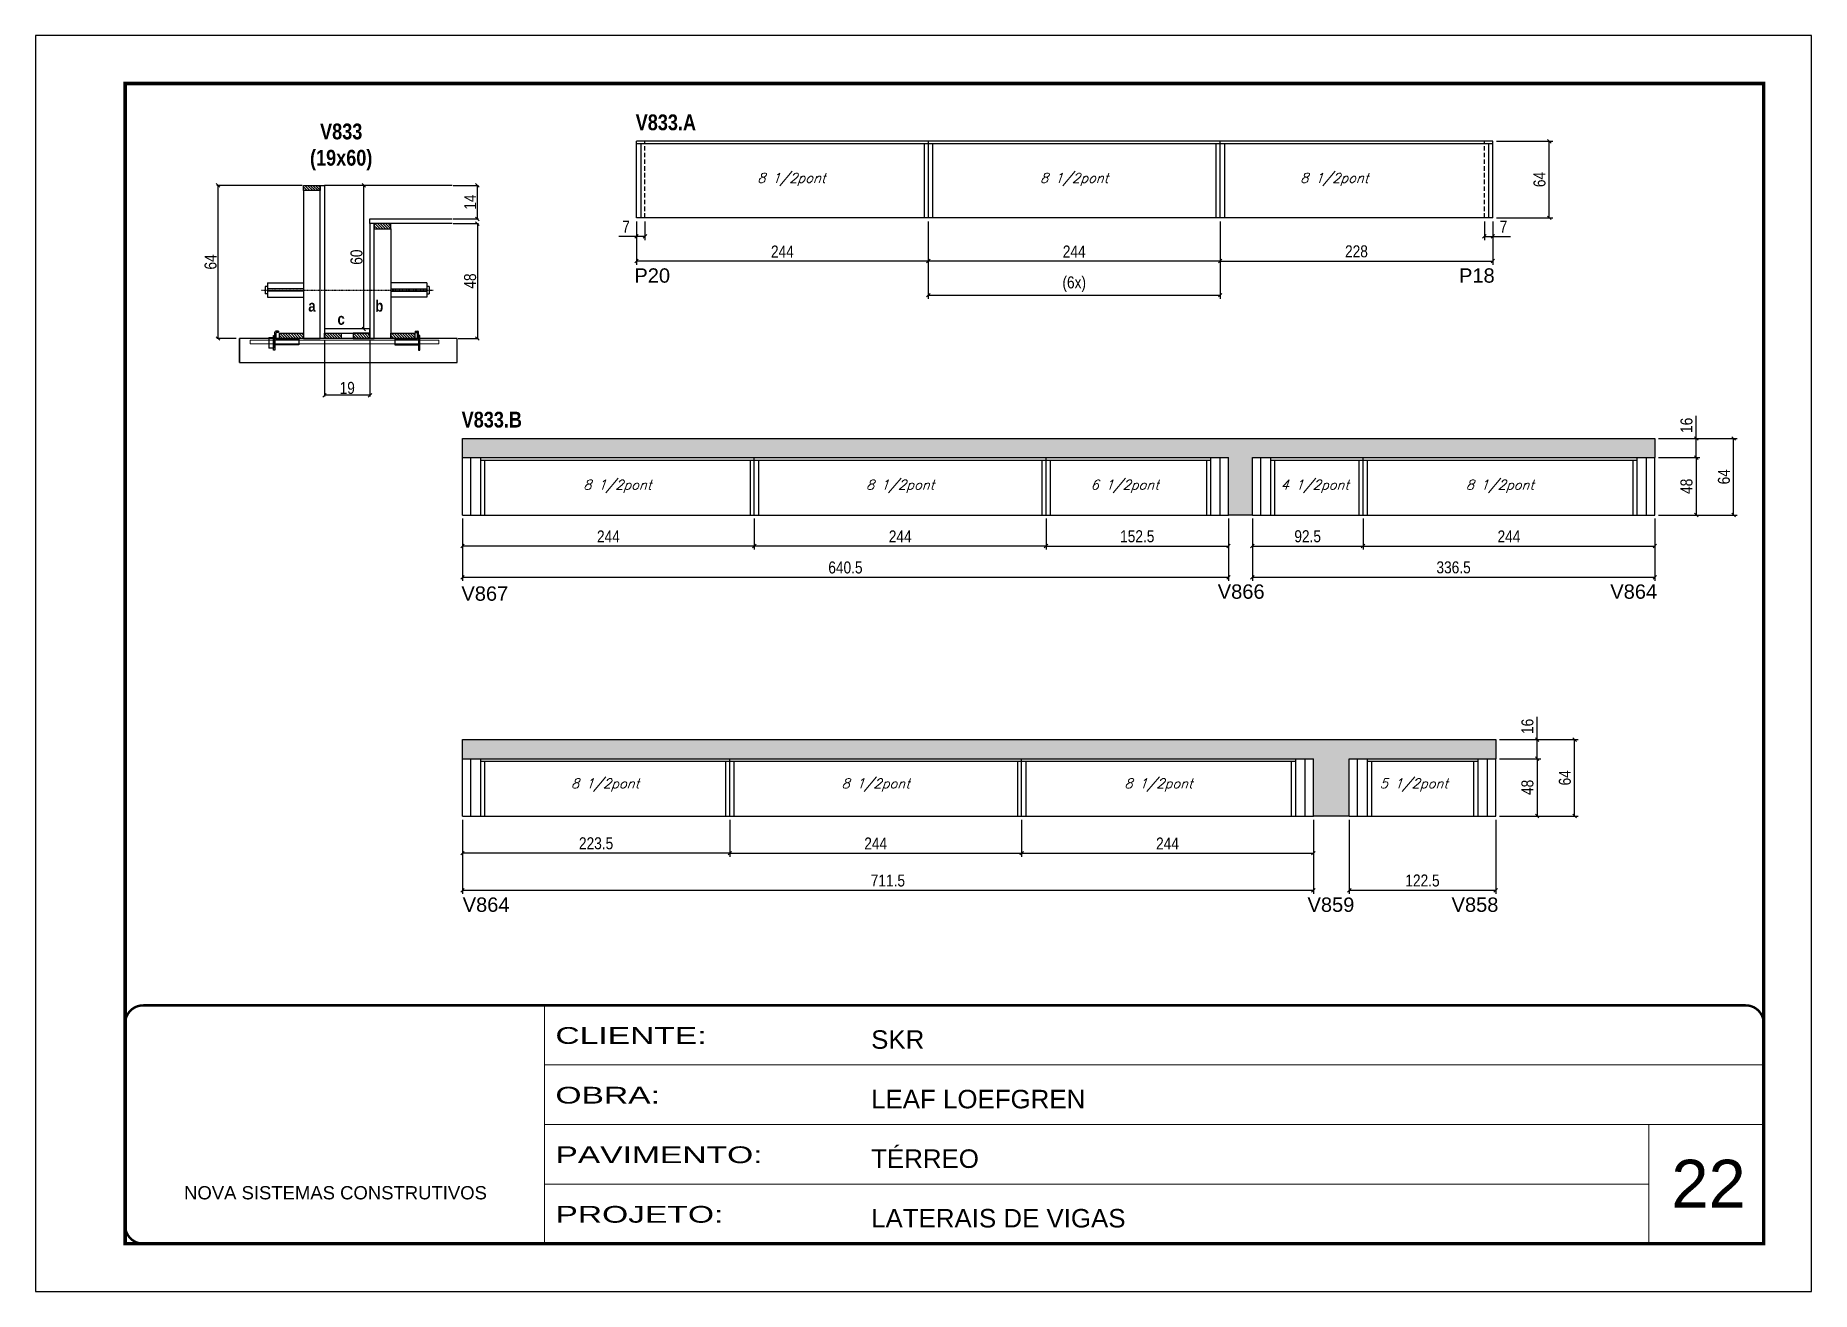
# Model space of a CAD drawing. Extents: x 3309 to 9590, y -2522 to 14608.
# Drawn here: x 4908 to 6393, y 7815 to 8865 of the extents above; entities that cross this region are included whole.
import ezdxf

# ---------------------------------------------------------------- set-up
doc = ezdxf.new("R2010")
doc.units = 0
for name, pattern in [('CONTINUO', [0]), ('DASHED', [0.75, 0.5, -0.25]), ('HIDDEN', [0.375, 0.25, -0.125])]:
    doc.linetypes.add(name, pattern=pattern)
for name, color, linetype in [('5', 5, 'Continuous'), ('barrote', 251, 'Continuous'), ('COTA', 241, 'Continuous'), ('detalhes', 4, 'Continuous'), ('NOMENCLATURA', 7, 'Continuous'), ('Painéis', 200, 'Continuous'), ('presilha', 1, 'Continuous'), ('SARR_2.2x10', 60, 'Continuous'), ('SARR_2.2x7', 40, 'Continuous'), ('SARR_3.5x7', 81, 'Continuous'), ('TENSOR', 3, 'Continuous'), ('texto', 7, 'Continuous')]:
    doc.layers.add(name, color=color, linetype=linetype)
for name, color, linetype, lineweight in [('CARIMBO', 255, 'Continuous', 9), ('CONCRETO', 251, 'Continuous', 25), ('Folhas', 255, 'Continuous', 9), ('SARRAFO DE PRESSAO', 251, 'DASHED', 9), ('SCO-___-LAJ', 2, 'Continuous', 0)]:
    doc.layers.add(name, color=color, linetype=linetype, lineweight=lineweight)
doc.layers.add('Laje_Perimetro', color=7, linetype='Continuous', plot=False)
doc.styles.add('ARIAL', font='arial.ttf')
doc.styles.add('COTA TECNICA', font='techl___.ttf', dxfattribs={"height": 10})
doc.styles.add('COTA TECNICA 2X', font='techl___.ttf', dxfattribs={"height": 10})
doc.styles.add('Romans', font='romans.shx')
doc.styles.get("Standard").update_dxf_attribs({"font": 'arial.ttf'})
doc.styles.add('TECNICA', font='techb___.ttf', dxfattribs={"height": 10})
doc.styles.add('Tecnologia', font='')
doc.styles.get('Tecnologia').set_extended_font_data('Forgotten Futurist')
doc.dimstyles.new('PAINEL', dxfattribs={"dimtxt": 10, "dimasz": 3, "dimexe": 3, "dimexo": 3, "dimgap": 3, "dimtad": 1, "dimdec": 1, "dimzin": 12, "dimdsep": 46, "dimtxsty": 'COTA TECNICA', "dimblk1": 'OBLIQUE', "dimblk2": 'OBLIQUE', "dimsah": 1, "dimcen": 0.9, "dimclrd": 4, "dimclre": 4, "dimclrt": 240, "dimadec": 1, "dimazin": 3, "dimtfac": 1, "dimtdec": 1, "dimtmove": 0, "dimatfit": 3, "dimfxl": 1, "dimtolj": 1, "dimtzin": 12, "dimarcsym": 0})
doc.dimstyles.new('SECAO', dxfattribs={"dimscale": 0.333333, "dimtxt": 5, "dimasz": 9, "dimexe": 3, "dimexo": 3, "dimgap": 3, "dimtad": 1, "dimdec": 1, "dimlfac": 0.5, "dimzin": 12, "dimdsep": 46, "dimtxsty": 'COTA TECNICA 2X', "dimblk1": 'OBLIQUE', "dimblk2": 'OBLIQUE', "dimsah": 1, "dimcen": 0.9, "dimclrd": 4, "dimclre": 4, "dimclrt": 240, "dimadec": 1, "dimazin": 3, "dimtfac": 1, "dimtdec": 1, "dimtmove": 0, "dimatfit": 3, "dimfxl": 1, "dimtolj": 1, "dimtzin": 12, "dimarcsym": 0})
pattern_1 = [(135, (38384.996, -114900.4638), (-1.122532015, -1.122532015), [])]

msp = doc.modelspace()

# ---------------------------------------------------------------- texts
at = {"layer": '5', "linetype": 'Continuous'}
for s, rotation, p in [('P20', 0.00004, (5408.64, 8658.35)), ('P18', 0.00004, (6098.15, 8658.35)), ('V866', 359.99996, (5896.43, 8394.1)), ('V864', 359.99996, (6224.65, 8394.1)), ('V867', 359.99996, (5263.98, 8392.45)), ('V864', 359.99996, (5265.06, 8132.36)), ('V859', 359.99996, (5971.49, 8132.36)), ('V858', 0.00004, (6091.94, 8132.36))]:
    msp.add_text(s, height=12, rotation=rotation, dxfattribs=at).set_placement(p)
at = {"layer": 'CARIMBO', "style": 'ARIAL'}
msp.add_text('22', height=40, dxfattribs=at).set_placement((6275.73, 7885.13))
at = {"layer": 'detalhes', "style": 'TECNICA'}
for s, p in [('b', (5191.96, 8634.13)), ('a', (5135.98, 8634.14)), ('c', (5160.35, 8623.18))]:
    msp.add_text(s, height=9.6, dxfattribs=at).set_placement(p)
at = {"layer": 'NOMENCLATURA', "style": 'TECNICA'}
for s, p in [('V833.A', (5409.71, 8785.81)), ('V833.B', (5264.18, 8537.27))]:
    msp.add_text(s, height=13.2, dxfattribs=at).set_placement(p)
at = {"layer": 'NOMENCLATURA', "insert": (5163.46, 8791.4), "char_height": 13.2, "attachment_point": 2, "style": 'TECNICA'}
msp.add_mtext_dynamic_manual_height_columns('V833\\P(19x60)', width=300.2766, gutter_width=1, heights=[0], dxfattribs=at)
at = {"layer": 'texto', "color": 2, "char_height": 8, "attachment_point": 5, "style": 'Romans'}
for s, insert in [('{\\Q19;\\C256;8 1/2pont}', (5539.93, 8744.62)), ('{\\Q19;\\C256;8 1/2pont}', (5776.43, 8744.62)), ('{\\Q19;\\C256;8 1/2pont}', (5993.93, 8744.62)), ('{\\Q19;\\C256;8 1/2pont}', (5394.39, 8488.09)), ('{\\Q19;\\C256;8 1/2pont}', (5630.89, 8488.09)), ('{\\Q19;\\C256;6 1/2pont}', (5818.64, 8488.09)), ('{\\Q19;\\C256;4 1/2pont}', (5977.64, 8488.09)), ('{\\Q19;\\C256;8 1/2pont}', (6132.39, 8488.09)), ('{\\Q19;\\C256;8 1/2pont}', (5384.14, 8238.41)), ('{\\Q19;\\C256;8 1/2pont}', (5610.39, 8238.41)), ('{\\Q19;\\C256;8 1/2pont}', (5846.89, 8238.41)), ('{\\Q19;\\C256;5 1/2pont}', (6060.39, 8238.41))]:
    msp.add_mtext(s, dxfattribs=dict(at, insert=insert))

# ---------------------------------------------------------------- blocks, each defined once
blk = doc.blocks.new('9999999999')
at = {"color": 30, "linetype": 'CONTINUO'}
for p, q in [((98564.6, 34230.2), (98564.6, 34429.4)), ((98564.6, 34379.6), (99584, 34379.6)), ((98564.6, 34329.8), (99488, 34329.8)), ((99584, 34329.8), (99488, 34329.8)), ((99488, 34329.8), (99488, 34230.2)), ((98564.6, 34280), (99488, 34280))]:
    blk.add_line(p, q, dxfattribs=at)
at = {"color": 30, "linetype": 'CONTINUO', "const_width": 2}
blk.add_lwpolyline([(99584, 34230.2), (99584, 34414.4, 0.414214), (99569, 34429.4), (98229, 34429.4, 0.414214), (98214, 34414.4), (98214, 34245.2, 0.414214), (98229, 34230.2), (99584, 34230.2)], format="xyb", dxfattribs=at)
at = {"layer": 'Folhas'}
blk.add_lwpolyline([(98139, 34190.2), (99624, 34190.2), (99624, 35240.2), (98139, 35240.2)], close=True, dxfattribs=at)
at = {"layer": 'Folhas', "color": 30, "const_width": 3}
blk.add_lwpolyline([(98214, 34230.2), (99584, 34230.2), (99584, 35200.2), (98214, 35200.2)], close=True, dxfattribs=at)
at = {"color": 7, "linetype": 'Continuous', "ltscale": 5, "style": 'ARIAL'}
for s, height, p in [('SKR', 15.48, (98837.7, 34393.1)), ('LEAF LOEFGREN', 15.483, (98837.7, 34343.3)), ('TÉRREO', 15.48, (98837.7, 34293.5)), ('NOVA SISTEMAS CONSTRUTIVOS', 11.059, (98263.2, 34267.2)), ('LATERAIS DE VIGAS', 15.483, (98837.7, 34243.7))]:
    blk.add_text(s, height=height, dxfattribs=at).set_placement(p)
at = {"layer": 'Folhas', "color": 7, "style": 'Tecnologia', "width": 1.5}
for s, p in [('CLIENTE:', (98573.7, 34397.2)), ('OBRA:', (98573.7, 34347.3)), ('PAVIMENTO:', (98573.7, 34297.5)), ('PROJETO:', (98573.7, 34247.7))]:
    blk.add_text(s, height=14, dxfattribs=at).set_placement(p)
blk = doc.blocks.new('_Oblique')
at = {"color": 0, "linetype": 'ByBlock', "lineweight": -2}
blk.add_line((-0.5, -0.5), (0.5, 0.5), dxfattribs=at)
blk = doc.blocks.new('*D2088')
at = {"layer": 'COTA', "color": 4, "lineweight": -2, "transparency": 16777216}
for p, q in [((5149.5, 8610.7), (5149.5, 8563.2)), ((5187.5, 8610.7), (5187.5, 8563.2)), ((5187.5, 8564.2), (5149.5, 8564.2))]:
    blk.add_line(p, q, dxfattribs=at)
at = {"layer": 'Defpoints', "color": 0, "transparency": 16777216}
for p in [(5149.5, 8611.7), (5187.5, 8611.7), (5149.5, 8564.2)]:
    blk.add_point(p, dxfattribs=at)
at = {"layer": 'COTA', "color": 4, "lineweight": -2, "transparency": 16777216, "xscale": 3, "yscale": 3, "zscale": 3, "rotation": 180}
blk.add_blockref('_Oblique', (5149.5, 8564.2), dxfattribs=at)
at = {"layer": 'COTA', "color": 4, "lineweight": -2, "transparency": 16777216, "xscale": 3, "yscale": 3, "zscale": 3}
blk.add_blockref('_Oblique', (5187.5, 8564.2), dxfattribs=at)
at = {"layer": 'COTA', "color": 240, "transparency": 16777216, "insert": (5168.5, 8570.3), "char_height": 10, "attachment_point": 5, "style": 'COTA TECNICA 2X'}
blk.add_mtext('\\A1;19', dxfattribs=at)
blk = doc.blocks.new('PRESILHA METÁLICA 1')
at = {"layer": 'presilha'}
for p, q in [((0, 13), (6, 13)), ((0, 13), (0, 0)), ((6, 0), (0, 0)), ((6, 15.5), (7.5, 15.5)), ((6, -2.5), (6, 15.5)), ((6, 13), (6, 0)), ((7.5, 10.6), (7.5, 19.9)), ((7.5, 15.5), (7.5, -2.5)), ((37.5, 4.1), (7.5, 4.1)), ((12, 21), (8.6, 21)), ((9, 11.6), (9, 18.9)), ((12, 19.5), (9.6, 19.5)), ((37.5, 11), (9.6, 11)), ((12, 21), (12, 19.5)), ((37.5, 11), (37.5, 4.1)), ((7.5, -2.5), (6, -2.5))]:
    blk.add_line(p, q, dxfattribs=at)
for centre, radius, start, end in [((8.6, 19.9), 1.14, 90, 180), ((9.6, 18.9), 0.57, 90, 180), ((9.6, 11.6), 0.57, 180, 270)]:
    blk.add_arc(centre, radius, start, end, dxfattribs=at)
blk = doc.blocks.new('PRESILHA METÁLICA 2')
at = {"layer": 'presilha'}
for p, q in [((-5.2, 23.5), (-5.2, 22)), ((-5.2, 23.5), (-1.9, 23.5)), ((-0.8, 14.6), (-0.8, 22.4)), ((-30.8, 13.5), (-30.8, 6.6)), ((-30.8, 13.5), (-2.8, 13.5)), ((-30.8, 6.6), (-0.8, 6.6)), ((-5.2, 22), (-2.8, 22)), ((-2.2, 14.1), (-2.2, 21.4)), ((0.8, 18), (-0.8, 18)), ((-0.8, 18), (-0.8, 0)), ((-0.8, 0), (0.8, 0)), ((0.8, 0), (0.8, 18))]:
    blk.add_line(p, q, dxfattribs=at)
for centre, radius, start, end in [((-1.9, 22.4), 1.14, 0, 90), ((-2.8, 21.4), 0.57, 0, 90), ((-2.8, 14.1), 0.57, 270, 0)]:
    blk.add_arc(centre, radius, start, end, dxfattribs=at)
blk = doc.blocks.new('*D2089')
at = {"layer": 'COTA', "color": 4, "lineweight": -2, "transparency": 16777216}
for p, q in [((5130.9, 8739.7), (5059.4, 8739.7)), ((5060.4, 8739.7), (5060.4, 8611.7)), ((5075.6, 8611.7), (5059.4, 8611.7))]:
    blk.add_line(p, q, dxfattribs=at)
at = {"layer": 'Defpoints', "color": 0, "transparency": 16777216}
for p in [(5131.9, 8739.7), (5060.4, 8611.7), (5076.6, 8611.7)]:
    blk.add_point(p, dxfattribs=at)
at = {"layer": 'COTA', "color": 4, "lineweight": -2, "transparency": 16777216, "xscale": 3, "yscale": 3, "zscale": 3}
for p, rotation in [((5060.4, 8739.7), 90), ((5060.4, 8611.7), 270)]:
    blk.add_blockref('_Oblique', p, dxfattribs=dict(at, rotation=rotation))
at = {"layer": 'COTA', "color": 240, "transparency": 16777216, "insert": (5054.3, 8675.7), "char_height": 10, "attachment_point": 5, "rotation": 90, "style": 'COTA TECNICA 2X'}
blk.add_mtext('\\A1;64', dxfattribs=at)
blk = doc.blocks.new('*D2090')
at = {"layer": 'COTA', "color": 4, "lineweight": -2, "transparency": 16777216}
for p, q in [((5257.2, 8707.7), (5278.4, 8707.7)), ((5277.4, 8707.7), (5277.4, 8611.7)), ((5261.3, 8611.7), (5278.4, 8611.7))]:
    blk.add_line(p, q, dxfattribs=at)
at = {"layer": 'Defpoints', "color": 0, "transparency": 16777216}
for p in [(5256.2, 8707.7), (5260.3, 8611.7), (5277.4, 8611.7)]:
    blk.add_point(p, dxfattribs=at)
at = {"layer": 'COTA', "color": 4, "lineweight": -2, "transparency": 16777216, "xscale": 3, "yscale": 3, "zscale": 3}
for p, rotation in [((5277.4, 8707.7), 90), ((5277.4, 8611.7), 270)]:
    blk.add_blockref('_Oblique', p, dxfattribs=dict(at, rotation=rotation))
at = {"layer": 'COTA', "color": 240, "transparency": 16777216, "insert": (5271.3, 8659.7), "char_height": 10, "attachment_point": 5, "rotation": 90, "style": 'COTA TECNICA 2X'}
blk.add_mtext('\\A1;48', dxfattribs=at)
blk = doc.blocks.new('*D2091')
at = {"layer": 'COTA', "color": 4, "lineweight": -2, "transparency": 16777216}
for p, q in [((5186.5, 8739.7), (5181.4, 8739.7)), ((5182.4, 8619.7), (5182.4, 8739.7)), ((5186.5, 8619.7), (5181.4, 8619.7))]:
    blk.add_line(p, q, dxfattribs=at)
at = {"layer": 'Defpoints', "color": 0, "transparency": 16777216}
for p in [(5182.4, 8739.7), (5187.5, 8739.7), (5187.5, 8619.7)]:
    blk.add_point(p, dxfattribs=at)
at = {"layer": 'COTA', "color": 4, "lineweight": -2, "transparency": 16777216, "xscale": 3, "yscale": 3, "zscale": 3}
for p, rotation in [((5182.4, 8739.7), 90), ((5182.4, 8619.7), 270)]:
    blk.add_blockref('_Oblique', p, dxfattribs=dict(at, rotation=rotation))
at = {"layer": 'COTA', "color": 240, "transparency": 16777216, "insert": (5176.3, 8679.7), "char_height": 10, "attachment_point": 5, "rotation": 90, "style": 'COTA TECNICA 2X'}
blk.add_mtext('\\A1;60', dxfattribs=at)
blk = doc.blocks.new('*D2092')
at = {"layer": 'COTA', "color": 4, "lineweight": -2, "transparency": 16777216}
for p, q in [((5257.2, 8739.7), (5278.4, 8739.7)), ((5277.4, 8711.7), (5277.4, 8739.7)), ((5257.2, 8711.7), (5278.4, 8711.7))]:
    blk.add_line(p, q, dxfattribs=at)
at = {"layer": 'Defpoints', "color": 0, "transparency": 16777216}
for p in [(5256.2, 8739.7), (5277.4, 8739.7), (5256.2, 8711.7)]:
    blk.add_point(p, dxfattribs=at)
at = {"layer": 'COTA', "color": 4, "lineweight": -2, "transparency": 16777216, "xscale": 3, "yscale": 3, "zscale": 3}
for p, rotation in [((5277.4, 8739.7), 90), ((5277.4, 8711.7), 270)]:
    blk.add_blockref('_Oblique', p, dxfattribs=dict(at, rotation=rotation))
at = {"layer": 'COTA', "color": 240, "transparency": 16777216, "insert": (5271.3, 8725.7), "char_height": 10, "attachment_point": 5, "rotation": 90, "style": 'COTA TECNICA 2X'}
blk.add_mtext('\\A1;14', dxfattribs=at)
blk = doc.blocks.new('*D2093')
at = {"layer": 'COTA', "color": 4, "linetype": 'ByBlock', "lineweight": -2, "transparency": 16777216}
for p, q in [((5654.4, 8709.6), (5654.4, 8673.4)), ((5898.4, 8709.6), (5898.4, 8673.4)), ((5898.4, 8676.4), (5654.4, 8676.4))]:
    blk.add_line(p, q, dxfattribs=at)
at = {"layer": 'Defpoints', "color": 0, "linetype": 'ByBlock', "transparency": 16777216}
for p in [(5654.4, 8712.6), (5898.4, 8712.6), (5654.4, 8676.4)]:
    blk.add_point(p, dxfattribs=at)
at = {"layer": 'COTA', "color": 4, "linetype": 'ByBlock', "lineweight": -2, "transparency": 16777216, "xscale": 3, "yscale": 3, "zscale": 3, "rotation": 180}
blk.add_blockref('_Oblique', (5654.4, 8676.4), dxfattribs=at)
at = {"layer": 'COTA', "color": 4, "linetype": 'ByBlock', "lineweight": -2, "transparency": 16777216, "xscale": 3, "yscale": 3, "zscale": 3}
blk.add_blockref('_Oblique', (5898.4, 8676.4), dxfattribs=at)
at = {"layer": 'COTA', "color": 240, "linetype": 'ByBlock', "transparency": 16777216, "insert": (5776.4, 8684.4), "char_height": 10, "attachment_point": 5, "style": 'COTA TECNICA'}
blk.add_mtext('\\A1;244', dxfattribs=at)
blk = doc.blocks.new('*D2094')
at = {"layer": 'COTA', "color": 4, "linetype": 'ByBlock', "lineweight": -2, "transparency": 16777216}
for p, q in [((5410.4, 8709.6), (5410.4, 8673.4)), ((5654.4, 8709.6), (5654.4, 8673.4)), ((5654.4, 8676.4), (5410.4, 8676.4))]:
    blk.add_line(p, q, dxfattribs=at)
at = {"layer": 'Defpoints', "color": 0, "linetype": 'ByBlock', "transparency": 16777216}
for p in [(5410.4, 8712.6), (5654.4, 8712.6), (5410.4, 8676.4)]:
    blk.add_point(p, dxfattribs=at)
at = {"layer": 'COTA', "color": 4, "linetype": 'ByBlock', "lineweight": -2, "transparency": 16777216, "xscale": 3, "yscale": 3, "zscale": 3, "rotation": 180}
blk.add_blockref('_Oblique', (5410.4, 8676.4), dxfattribs=at)
at = {"layer": 'COTA', "color": 4, "linetype": 'ByBlock', "lineweight": -2, "transparency": 16777216, "xscale": 3, "yscale": 3, "zscale": 3}
blk.add_blockref('_Oblique', (5654.4, 8676.4), dxfattribs=at)
at = {"layer": 'COTA', "color": 240, "linetype": 'ByBlock', "transparency": 16777216, "insert": (5532.4, 8684.4), "char_height": 10, "attachment_point": 5, "style": 'COTA TECNICA'}
blk.add_mtext('\\A1;244', dxfattribs=at)
blk = doc.blocks.new('*D2095')
at = {"layer": 'COTA', "color": 4, "lineweight": -2, "transparency": 16777216}
for p, q in [((5898.4, 8709.6), (5898.4, 8673.4)), ((6126.4, 8709.6), (6126.4, 8673.4)), ((5898.4, 8676.4), (6126.4, 8676.4))]:
    blk.add_line(p, q, dxfattribs=at)
at = {"layer": 'Defpoints', "color": 0, "transparency": 16777216}
for p in [(5898.4, 8712.6), (6126.4, 8712.6), (6126.4, 8676.4)]:
    blk.add_point(p, dxfattribs=at)
at = {"layer": 'COTA', "color": 4, "lineweight": -2, "transparency": 16777216, "xscale": 3, "yscale": 3, "zscale": 3, "rotation": 180}
blk.add_blockref('_Oblique', (5898.4, 8676.4), dxfattribs=at)
at = {"layer": 'COTA', "color": 4, "lineweight": -2, "transparency": 16777216, "xscale": 3, "yscale": 3, "zscale": 3}
blk.add_blockref('_Oblique', (6126.4, 8676.4), dxfattribs=at)
at = {"layer": 'COTA', "color": 240, "transparency": 16777216, "insert": (6012.4, 8684.5), "char_height": 10, "attachment_point": 5, "style": 'COTA TECNICA'}
blk.add_mtext('\\A1;228', dxfattribs=at)
blk = doc.blocks.new('*D2096')
at = {"layer": 'COTA', "color": 4, "lineweight": -2, "transparency": 16777216}
for p, q in [((6129.4, 8776.6), (6176.6, 8776.6)), ((6173.6, 8712.6), (6173.6, 8776.6)), ((6129.4, 8712.6), (6176.6, 8712.6))]:
    blk.add_line(p, q, dxfattribs=at)
at = {"layer": 'Defpoints', "color": 0, "transparency": 16777216}
for p in [(6126.4, 8776.6), (6173.6, 8776.6), (6126.4, 8712.6)]:
    blk.add_point(p, dxfattribs=at)
at = {"layer": 'COTA', "color": 4, "lineweight": -2, "transparency": 16777216, "xscale": 3, "yscale": 3, "zscale": 3}
for p, rotation in [((6173.6, 8776.6), 90), ((6173.6, 8712.6), 270)]:
    blk.add_blockref('_Oblique', p, dxfattribs=dict(at, rotation=rotation))
at = {"layer": 'COTA', "color": 240, "transparency": 16777216, "insert": (6165.5, 8744.6), "char_height": 10, "attachment_point": 5, "rotation": 90, "style": 'COTA TECNICA'}
blk.add_mtext('\\A1;64', dxfattribs=at)
blk = doc.blocks.new('*D2097')
at = {"layer": 'COTA', "color": 4, "lineweight": -2, "transparency": 16777216}
for p, q in [((5654.4, 8709.6), (5654.4, 8644.9)), ((5898.4, 8709.6), (5898.4, 8644.9)), ((5654.4, 8647.9), (5898.4, 8647.9))]:
    blk.add_line(p, q, dxfattribs=at)
at = {"layer": 'Defpoints', "color": 0, "transparency": 16777216}
for p in [(5654.4, 8712.6), (5898.4, 8712.6), (5898.4, 8647.9)]:
    blk.add_point(p, dxfattribs=at)
at = {"layer": 'COTA', "color": 4, "lineweight": -2, "transparency": 16777216, "xscale": 3, "yscale": 3, "zscale": 3, "rotation": 180}
blk.add_blockref('_Oblique', (5654.4, 8647.9), dxfattribs=at)
at = {"layer": 'COTA', "color": 4, "lineweight": -2, "transparency": 16777216, "xscale": 3, "yscale": 3, "zscale": 3}
blk.add_blockref('_Oblique', (5898.4, 8647.9), dxfattribs=at)
at = {"layer": 'COTA', "color": 240, "transparency": 16777216, "insert": (5776.4, 8657.1), "char_height": 10, "attachment_point": 5, "style": 'COTA TECNICA'}
blk.add_mtext('\\A1;(6x)', dxfattribs=at)
blk = doc.blocks.new('*D2099')
at = {"layer": 'COTA', "color": 4, "linetype": 'ByBlock', "lineweight": -2, "transparency": 16777216}
for p, q in [((5925.4, 8461.1), (5925.4, 8435.2)), ((6017.9, 8461.1), (6017.9, 8435.2)), ((5925.4, 8438.2), (6017.9, 8438.2))]:
    blk.add_line(p, q, dxfattribs=at)
at = {"layer": 'Defpoints', "color": 0, "linetype": 'ByBlock', "transparency": 16777216}
for p in [(5925.4, 8464.1), (6017.9, 8464.1), (6017.9, 8438.2)]:
    blk.add_point(p, dxfattribs=at)
at = {"layer": 'COTA', "color": 4, "linetype": 'ByBlock', "lineweight": -2, "transparency": 16777216, "xscale": 3, "yscale": 3, "zscale": 3, "rotation": 180}
blk.add_blockref('_Oblique', (5925.4, 8438.2), dxfattribs=at)
at = {"layer": 'COTA', "color": 4, "linetype": 'ByBlock', "lineweight": -2, "transparency": 16777216, "xscale": 3, "yscale": 3, "zscale": 3}
blk.add_blockref('_Oblique', (6017.9, 8438.2), dxfattribs=at)
at = {"layer": 'COTA', "color": 240, "linetype": 'ByBlock', "transparency": 16777216, "insert": (5971.6, 8446.3), "char_height": 10, "attachment_point": 5, "style": 'COTA TECNICA'}
blk.add_mtext('\\A1;92.5', dxfattribs=at)
blk = doc.blocks.new('*D2100')
at = {"layer": 'COTA', "color": 4, "linetype": 'ByBlock', "lineweight": -2, "transparency": 16777216}
for p, q in [((6017.9, 8461.1), (6017.9, 8435.2)), ((6261.9, 8461.1), (6261.9, 8435.2)), ((6017.9, 8438.2), (6261.9, 8438.2))]:
    blk.add_line(p, q, dxfattribs=at)
at = {"layer": 'Defpoints', "color": 0, "linetype": 'ByBlock', "transparency": 16777216}
for p in [(6017.9, 8464.1), (6261.9, 8464.1), (6261.9, 8438.2)]:
    blk.add_point(p, dxfattribs=at)
at = {"layer": 'COTA', "color": 4, "linetype": 'ByBlock', "lineweight": -2, "transparency": 16777216, "xscale": 3, "yscale": 3, "zscale": 3, "rotation": 180}
blk.add_blockref('_Oblique', (6017.9, 8438.2), dxfattribs=at)
at = {"layer": 'COTA', "color": 4, "linetype": 'ByBlock', "lineweight": -2, "transparency": 16777216, "xscale": 3, "yscale": 3, "zscale": 3}
blk.add_blockref('_Oblique', (6261.9, 8438.2), dxfattribs=at)
at = {"layer": 'COTA', "color": 240, "linetype": 'ByBlock', "transparency": 16777216, "insert": (6139.9, 8446.2), "char_height": 10, "attachment_point": 5, "style": 'COTA TECNICA'}
blk.add_mtext('\\A1;244', dxfattribs=at)
blk = doc.blocks.new('*D2110')
at = {"layer": 'COTA', "color": 4, "linetype": 'ByBlock', "lineweight": -2, "transparency": 16777216}
for p, q in [((5925.4, 8461.1), (5925.4, 8409.1)), ((6261.9, 8461.1), (6261.9, 8409.1)), ((5925.4, 8412.1), (6261.9, 8412.1))]:
    blk.add_line(p, q, dxfattribs=at)
at = {"layer": 'Defpoints', "color": 0, "linetype": 'ByBlock', "transparency": 16777216}
for p in [(5925.4, 8464.1), (6261.9, 8464.1), (6261.9, 8412.1)]:
    blk.add_point(p, dxfattribs=at)
at = {"layer": 'COTA', "color": 4, "linetype": 'ByBlock', "lineweight": -2, "transparency": 16777216, "xscale": 3, "yscale": 3, "zscale": 3, "rotation": 180}
blk.add_blockref('_Oblique', (5925.4, 8412.1), dxfattribs=at)
at = {"layer": 'COTA', "color": 4, "linetype": 'ByBlock', "lineweight": -2, "transparency": 16777216, "xscale": 3, "yscale": 3, "zscale": 3}
blk.add_blockref('_Oblique', (6261.9, 8412.1), dxfattribs=at)
at = {"layer": 'COTA', "color": 240, "linetype": 'ByBlock', "transparency": 16777216, "insert": (6093.6, 8420.3), "char_height": 10, "attachment_point": 5, "style": 'COTA TECNICA'}
blk.add_mtext('\\A1;336.5', dxfattribs=at)
blk = doc.blocks.new('*D2101')
at = {"layer": 'COTA', "color": 4, "linetype": 'ByBlock', "lineweight": -2, "transparency": 16777216}
for p, q in [((5752.9, 8461.1), (5752.9, 8435.2)), ((5905.4, 8461.1), (5905.4, 8435.2)), ((5752.9, 8438.2), (5905.4, 8438.2))]:
    blk.add_line(p, q, dxfattribs=at)
at = {"layer": 'Defpoints', "color": 0, "linetype": 'ByBlock', "transparency": 16777216}
for p in [(5752.9, 8464.1), (5905.4, 8464.1), (5905.4, 8438.2)]:
    blk.add_point(p, dxfattribs=at)
at = {"layer": 'COTA', "color": 4, "linetype": 'ByBlock', "lineweight": -2, "transparency": 16777216, "xscale": 3, "yscale": 3, "zscale": 3, "rotation": 180}
blk.add_blockref('_Oblique', (5752.9, 8438.2), dxfattribs=at)
at = {"layer": 'COTA', "color": 4, "linetype": 'ByBlock', "lineweight": -2, "transparency": 16777216, "xscale": 3, "yscale": 3, "zscale": 3}
blk.add_blockref('_Oblique', (5905.4, 8438.2), dxfattribs=at)
at = {"layer": 'COTA', "color": 240, "linetype": 'ByBlock', "transparency": 16777216, "insert": (5829.1, 8446.3), "char_height": 10, "attachment_point": 5, "style": 'COTA TECNICA'}
blk.add_mtext('\\A1;152.5', dxfattribs=at)
blk = doc.blocks.new('*D2105')
at = {"layer": 'COTA', "color": 4, "linetype": 'ByBlock', "lineweight": -2, "transparency": 16777216}
for p, q in [((5264.9, 8461.1), (5264.9, 8409.1)), ((5905.4, 8461.1), (5905.4, 8409.1)), ((5264.9, 8412.1), (5905.4, 8412.1))]:
    blk.add_line(p, q, dxfattribs=at)
at = {"layer": 'Defpoints', "color": 0, "linetype": 'ByBlock', "transparency": 16777216}
for p in [(5264.9, 8464.1), (5905.4, 8464.1), (5905.4, 8412.1)]:
    blk.add_point(p, dxfattribs=at)
at = {"layer": 'COTA', "color": 4, "linetype": 'ByBlock', "lineweight": -2, "transparency": 16777216, "xscale": 3, "yscale": 3, "zscale": 3, "rotation": 180}
blk.add_blockref('_Oblique', (5264.9, 8412.1), dxfattribs=at)
at = {"layer": 'COTA', "color": 4, "linetype": 'ByBlock', "lineweight": -2, "transparency": 16777216, "xscale": 3, "yscale": 3, "zscale": 3}
blk.add_blockref('_Oblique', (5905.4, 8412.1), dxfattribs=at)
at = {"layer": 'COTA', "color": 240, "linetype": 'ByBlock', "transparency": 16777216, "insert": (5585.1, 8420.2), "char_height": 10, "attachment_point": 5, "style": 'COTA TECNICA'}
blk.add_mtext('\\A1;640.5', dxfattribs=at)
blk = doc.blocks.new('*D2098')
at = {"layer": 'COTA', "color": 4, "lineweight": -2, "transparency": 16777216}
for p, q in [((5508.9, 8461.1), (5508.9, 8435.2)), ((5752.9, 8461.1), (5752.9, 8435.2)), ((5752.9, 8438.2), (5508.9, 8438.2))]:
    blk.add_line(p, q, dxfattribs=at)
at = {"layer": 'Defpoints', "color": 0, "transparency": 16777216}
for p in [(5508.9, 8464.1, 0), (5752.9, 8464.1, 0), (5508.9, 8438.2)]:
    blk.add_point(p, dxfattribs=at)
at = {"layer": 'COTA', "color": 4, "lineweight": -2, "transparency": 16777216, "xscale": 3, "yscale": 3, "zscale": 3, "rotation": 180}
blk.add_blockref('_Oblique', (5508.9, 8438.2), dxfattribs=at)
at = {"layer": 'COTA', "color": 4, "lineweight": -2, "transparency": 16777216, "xscale": 3, "yscale": 3, "zscale": 3}
blk.add_blockref('_Oblique', (5752.9, 8438.2), dxfattribs=at)
at = {"layer": 'COTA', "color": 240, "transparency": 16777216, "insert": (5630.9, 8446.2), "char_height": 10, "attachment_point": 5, "style": 'COTA TECNICA'}
blk.add_mtext('\\A1;244', dxfattribs=at)
blk = doc.blocks.new('*D2106')
at = {"layer": 'COTA', "color": 4, "lineweight": -2, "transparency": 16777216}
for p, q in [((5264.9, 8461.1), (5264.9, 8435.2)), ((5508.9, 8461.1), (5508.9, 8435.2)), ((5508.9, 8438.2), (5264.9, 8438.2))]:
    blk.add_line(p, q, dxfattribs=at)
at = {"layer": 'Defpoints', "color": 0, "transparency": 16777216}
for p in [(5264.9, 8464.1, 0), (5508.9, 8464.1, 0), (5264.9, 8438.2)]:
    blk.add_point(p, dxfattribs=at)
at = {"layer": 'COTA', "color": 4, "lineweight": -2, "transparency": 16777216, "xscale": 3, "yscale": 3, "zscale": 3, "rotation": 180}
blk.add_blockref('_Oblique', (5264.9, 8438.2), dxfattribs=at)
at = {"layer": 'COTA', "color": 4, "lineweight": -2, "transparency": 16777216, "xscale": 3, "yscale": 3, "zscale": 3}
blk.add_blockref('_Oblique', (5508.9, 8438.2), dxfattribs=at)
at = {"layer": 'COTA', "color": 240, "transparency": 16777216, "insert": (5386.9, 8446.2), "char_height": 10, "attachment_point": 5, "style": 'COTA TECNICA'}
blk.add_mtext('\\A1;244', dxfattribs=at)
blk = doc.blocks.new('*D2111')
at = {"layer": 'COTA', "color": 4, "linetype": 'ByBlock', "lineweight": -2, "transparency": 16777216}
for p, q in [((6006.4, 8209.4), (6006.4, 8147.4)), ((6128.9, 8209.4), (6128.9, 8147.4)), ((6006.4, 8150.4), (6128.9, 8150.4))]:
    blk.add_line(p, q, dxfattribs=at)
at = {"layer": 'Defpoints', "color": 0, "linetype": 'ByBlock', "transparency": 16777216}
for p in [(6006.4, 8212.4), (6128.9, 8212.4), (6128.9, 8150.4)]:
    blk.add_point(p, dxfattribs=at)
at = {"layer": 'COTA', "color": 4, "linetype": 'ByBlock', "lineweight": -2, "transparency": 16777216, "xscale": 3, "yscale": 3, "zscale": 3, "rotation": 180}
blk.add_blockref('_Oblique', (6006.4, 8150.4), dxfattribs=at)
at = {"layer": 'COTA', "color": 4, "linetype": 'ByBlock', "lineweight": -2, "transparency": 16777216, "xscale": 3, "yscale": 3, "zscale": 3}
blk.add_blockref('_Oblique', (6128.9, 8150.4), dxfattribs=at)
at = {"layer": 'COTA', "color": 240, "linetype": 'ByBlock', "transparency": 16777216, "insert": (6067.6, 8158.5), "char_height": 10, "attachment_point": 5, "style": 'COTA TECNICA'}
blk.add_mtext('\\A1;122.5', dxfattribs=at)
blk = doc.blocks.new('*D2102')
at = {"layer": 'COTA', "color": 4, "linetype": 'ByBlock', "lineweight": -2, "transparency": 16777216}
for p, q in [((5488.4, 8209.4), (5488.4, 8178.4)), ((5732.4, 8209.4), (5732.4, 8178.4)), ((5488.4, 8181.4), (5732.4, 8181.4))]:
    blk.add_line(p, q, dxfattribs=at)
at = {"layer": 'Defpoints', "color": 0, "linetype": 'ByBlock', "transparency": 16777216}
for p in [(5488.4, 8212.4), (5732.4, 8212.4), (5732.4, 8181.4)]:
    blk.add_point(p, dxfattribs=at)
at = {"layer": 'COTA', "color": 4, "linetype": 'ByBlock', "lineweight": -2, "transparency": 16777216, "xscale": 3, "yscale": 3, "zscale": 3, "rotation": 180}
blk.add_blockref('_Oblique', (5488.4, 8181.4), dxfattribs=at)
at = {"layer": 'COTA', "color": 4, "linetype": 'ByBlock', "lineweight": -2, "transparency": 16777216, "xscale": 3, "yscale": 3, "zscale": 3}
blk.add_blockref('_Oblique', (5732.4, 8181.4), dxfattribs=at)
at = {"layer": 'COTA', "color": 240, "linetype": 'ByBlock', "transparency": 16777216, "insert": (5610.4, 8189.5), "char_height": 10, "attachment_point": 5, "style": 'COTA TECNICA'}
blk.add_mtext('\\A1;244', dxfattribs=at)
blk = doc.blocks.new('*D2103')
at = {"layer": 'COTA', "color": 4, "linetype": 'ByBlock', "lineweight": -2, "transparency": 16777216}
for p, q in [((5732.4, 8209.4), (5732.4, 8178.4)), ((5976.4, 8209.4), (5976.4, 8178.4)), ((5732.4, 8181.4), (5976.4, 8181.4))]:
    blk.add_line(p, q, dxfattribs=at)
at = {"layer": 'Defpoints', "color": 0, "linetype": 'ByBlock', "transparency": 16777216}
for p in [(5732.4, 8212.4), (5976.4, 8212.4), (5976.4, 8181.4)]:
    blk.add_point(p, dxfattribs=at)
at = {"layer": 'COTA', "color": 4, "linetype": 'ByBlock', "lineweight": -2, "transparency": 16777216, "xscale": 3, "yscale": 3, "zscale": 3, "rotation": 180}
blk.add_blockref('_Oblique', (5732.4, 8181.4), dxfattribs=at)
at = {"layer": 'COTA', "color": 4, "linetype": 'ByBlock', "lineweight": -2, "transparency": 16777216, "xscale": 3, "yscale": 3, "zscale": 3}
blk.add_blockref('_Oblique', (5976.4, 8181.4), dxfattribs=at)
at = {"layer": 'COTA', "color": 240, "linetype": 'ByBlock', "transparency": 16777216, "insert": (5854.4, 8189.5), "char_height": 10, "attachment_point": 5, "style": 'COTA TECNICA'}
blk.add_mtext('\\A1;244', dxfattribs=at)
blk = doc.blocks.new('*D2112')
at = {"layer": 'COTA', "color": 4, "linetype": 'ByBlock', "lineweight": -2, "transparency": 16777216}
for p, q in [((5264.9, 8209.4), (5264.9, 8147.4)), ((5976.4, 8209.4), (5976.4, 8147.4)), ((5264.9, 8150.4), (5976.4, 8150.4))]:
    blk.add_line(p, q, dxfattribs=at)
at = {"layer": 'Defpoints', "color": 0, "linetype": 'ByBlock', "transparency": 16777216}
for p in [(5264.9, 8212.4), (5976.4, 8212.4), (5976.4, 8150.4)]:
    blk.add_point(p, dxfattribs=at)
at = {"layer": 'COTA', "color": 4, "linetype": 'ByBlock', "lineweight": -2, "transparency": 16777216, "xscale": 3, "yscale": 3, "zscale": 3, "rotation": 180}
blk.add_blockref('_Oblique', (5264.9, 8150.4), dxfattribs=at)
at = {"layer": 'COTA', "color": 4, "linetype": 'ByBlock', "lineweight": -2, "transparency": 16777216, "xscale": 3, "yscale": 3, "zscale": 3}
blk.add_blockref('_Oblique', (5976.4, 8150.4), dxfattribs=at)
at = {"layer": 'COTA', "color": 240, "linetype": 'ByBlock', "transparency": 16777216, "insert": (5620.6, 8158.5), "char_height": 10, "attachment_point": 5, "style": 'COTA TECNICA'}
blk.add_mtext('\\A1;711.5', dxfattribs=at)
blk = doc.blocks.new('*D2104')
at = {"layer": 'COTA', "color": 4, "lineweight": -2, "transparency": 16777216}
for p, q in [((5264.9, 8209.4), (5264.9, 8178.4)), ((5488.4, 8209.4), (5488.4, 8178.4)), ((5488.4, 8181.4), (5264.9, 8181.4))]:
    blk.add_line(p, q, dxfattribs=at)
at = {"layer": 'Defpoints', "color": 0, "transparency": 16777216}
for p in [(5264.9, 8212.4, 0), (5488.4, 8212.4, 0), (5264.9, 8181.4)]:
    blk.add_point(p, dxfattribs=at)
at = {"layer": 'COTA', "color": 4, "lineweight": -2, "transparency": 16777216, "xscale": 3, "yscale": 3, "zscale": 3, "rotation": 180}
blk.add_blockref('_Oblique', (5264.9, 8181.4), dxfattribs=at)
at = {"layer": 'COTA', "color": 4, "lineweight": -2, "transparency": 16777216, "xscale": 3, "yscale": 3, "zscale": 3}
blk.add_blockref('_Oblique', (5488.4, 8181.4), dxfattribs=at)
at = {"layer": 'COTA', "color": 240, "transparency": 16777216, "insert": (5376.6, 8189.6), "char_height": 10, "attachment_point": 5, "style": 'COTA TECNICA'}
blk.add_mtext('\\A1;223.5', dxfattribs=at)
blk = doc.blocks.new('*D2107')
at = {"layer": 'COTA', "color": 4, "lineweight": -2, "transparency": 16777216}
for p, q in [((6131.9, 8260.4), (6166.5, 8260.4)), ((6163.5, 8260.4), (6163.5, 8212.4)), ((6131.9, 8212.4), (6166.5, 8212.4))]:
    blk.add_line(p, q, dxfattribs=at)
at = {"layer": 'Defpoints', "color": 0, "transparency": 16777216}
for p in [(6128.9, 8260.4, 0), (6128.9, 8212.4, 0), (6163.5, 8212.4)]:
    blk.add_point(p, dxfattribs=at)
at = {"layer": 'COTA', "color": 4, "lineweight": -2, "transparency": 16777216, "xscale": 3, "yscale": 3, "zscale": 3}
for p, rotation in [((6163.5, 8260.4), 90), ((6163.5, 8212.4), 270)]:
    blk.add_blockref('_Oblique', p, dxfattribs=dict(at, rotation=rotation))
at = {"layer": 'COTA', "color": 240, "transparency": 16777216, "insert": (6155.4, 8236.4), "char_height": 10, "attachment_point": 5, "rotation": 90, "style": 'COTA TECNICA'}
blk.add_mtext('\\A1;48', dxfattribs=at)
blk = doc.blocks.new('*D2108')
at = {"layer": 'COTA', "color": 4, "lineweight": -2, "transparency": 16777216}
for p, q in [((6131.9, 8276.4), (6197.8, 8276.4)), ((6194.8, 8212.4), (6194.8, 8276.4)), ((6131.9, 8212.4), (6197.8, 8212.4))]:
    blk.add_line(p, q, dxfattribs=at)
at = {"layer": 'Defpoints', "color": 0, "transparency": 16777216}
for p in [(6128.9, 8276.4), (6194.8, 8276.4), (6128.9, 8212.4)]:
    blk.add_point(p, dxfattribs=at)
at = {"layer": 'COTA', "color": 4, "lineweight": -2, "transparency": 16777216, "xscale": 3, "yscale": 3, "zscale": 3}
for p, rotation in [((6194.8, 8276.4), 90), ((6194.8, 8212.4), 270)]:
    blk.add_blockref('_Oblique', p, dxfattribs=dict(at, rotation=rotation))
at = {"layer": 'COTA', "color": 240, "transparency": 16777216, "insert": (6186.7, 8244.4), "char_height": 10, "attachment_point": 5, "rotation": 90, "style": 'COTA TECNICA'}
blk.add_mtext('\\A1;64', dxfattribs=at)
blk = doc.blocks.new('*D2109')
at = {"layer": 'COTA', "color": 4, "lineweight": -2, "transparency": 16777216}
for p, q in [((6163.5, 8276.4), (6163.5, 8295.4)), ((6131.9, 8276.4), (6166.5, 8276.4)), ((6163.5, 8260.4), (6163.5, 8276.4)), ((6131.9, 8260.4), (6166.5, 8260.4))]:
    blk.add_line(p, q, dxfattribs=at)
at = {"layer": 'Defpoints', "color": 0, "transparency": 16777216}
for p in [(6128.9, 8276.4), (6163.5, 8276.4), (6128.9, 8260.4)]:
    blk.add_point(p, dxfattribs=at)
at = {"layer": 'COTA', "color": 4, "lineweight": -2, "transparency": 16777216, "xscale": 3, "yscale": 3, "zscale": 3}
for p, rotation in [((6163.5, 8276.4), 90), ((6163.5, 8260.4), 270)]:
    blk.add_blockref('_Oblique', p, dxfattribs=dict(at, rotation=rotation))
at = {"layer": 'COTA', "color": 240, "transparency": 16777216, "insert": (6155.4, 8287.4), "char_height": 10, "attachment_point": 5, "rotation": 90, "style": 'COTA TECNICA'}
blk.add_mtext('\\A1;16', dxfattribs=at)
blk = doc.blocks.new('*D2113')
at = {"layer": 'COTA', "color": 4, "lineweight": -2, "transparency": 16777216}
for p, q in [((6264.9, 8512.1), (6299.5, 8512.1)), ((6296.5, 8512.1), (6296.5, 8464.1)), ((6264.9, 8464.1), (6299.5, 8464.1))]:
    blk.add_line(p, q, dxfattribs=at)
at = {"layer": 'Defpoints', "color": 0, "transparency": 16777216}
for p in [(6261.9, 8512.1, 0), (6261.9, 8464.1, 0), (6296.5, 8464.1)]:
    blk.add_point(p, dxfattribs=at)
at = {"layer": 'COTA', "color": 4, "lineweight": -2, "transparency": 16777216, "xscale": 3, "yscale": 3, "zscale": 3}
for p, rotation in [((6296.5, 8512.1), 90), ((6296.5, 8464.1), 270)]:
    blk.add_blockref('_Oblique', p, dxfattribs=dict(at, rotation=rotation))
at = {"layer": 'COTA', "color": 240, "transparency": 16777216, "insert": (6288.4, 8488.1), "char_height": 10, "attachment_point": 5, "rotation": 90, "style": 'COTA TECNICA'}
blk.add_mtext('\\A1;48', dxfattribs=at)
blk = doc.blocks.new('*D2114')
at = {"layer": 'COTA', "color": 4, "lineweight": -2, "transparency": 16777216}
for p, q in [((6264.9, 8528.1), (6330.8, 8528.1)), ((6327.8, 8464.1), (6327.8, 8528.1)), ((6264.9, 8464.1), (6330.8, 8464.1))]:
    blk.add_line(p, q, dxfattribs=at)
at = {"layer": 'Defpoints', "color": 0, "transparency": 16777216}
for p in [(6261.9, 8528.1), (6327.8, 8528.1), (6261.9, 8464.1)]:
    blk.add_point(p, dxfattribs=at)
at = {"layer": 'COTA', "color": 4, "lineweight": -2, "transparency": 16777216, "xscale": 3, "yscale": 3, "zscale": 3}
for p, rotation in [((6327.8, 8528.1), 90), ((6327.8, 8464.1), 270)]:
    blk.add_blockref('_Oblique', p, dxfattribs=dict(at, rotation=rotation))
at = {"layer": 'COTA', "color": 240, "transparency": 16777216, "insert": (6319.7, 8496.1), "char_height": 10, "attachment_point": 5, "rotation": 90, "style": 'COTA TECNICA'}
blk.add_mtext('\\A1;64', dxfattribs=at)
blk = doc.blocks.new('*D2115')
at = {"layer": 'COTA', "color": 4, "lineweight": -2, "transparency": 16777216}
for p, q in [((6296.5, 8528.1), (6296.5, 8547.1)), ((6264.9, 8528.1), (6299.5, 8528.1)), ((6296.5, 8512.1), (6296.5, 8528.1)), ((6264.9, 8512.1), (6299.5, 8512.1))]:
    blk.add_line(p, q, dxfattribs=at)
at = {"layer": 'Defpoints', "color": 0, "transparency": 16777216}
for p in [(6261.9, 8528.1), (6296.5, 8528.1), (6261.9, 8512.1)]:
    blk.add_point(p, dxfattribs=at)
at = {"layer": 'COTA', "color": 4, "lineweight": -2, "transparency": 16777216, "xscale": 3, "yscale": 3, "zscale": 3}
for p, rotation in [((6296.5, 8528.1), 90), ((6296.5, 8512.1), 270)]:
    blk.add_blockref('_Oblique', p, dxfattribs=dict(at, rotation=rotation))
at = {"layer": 'COTA', "color": 240, "transparency": 16777216, "insert": (6288.4, 8539.1), "char_height": 10, "attachment_point": 5, "rotation": 90, "style": 'COTA TECNICA'}
blk.add_mtext('\\A1;16', dxfattribs=at)
blk = doc.blocks.new('*D2374')
at = {"layer": 'COTA', "color": 4, "lineweight": -2, "transparency": 16777216}
for p, q in [((5410.4, 8709.6), (5410.4, 8694)), ((5417.4, 8709.6), (5417.4, 8694)), ((5410.4, 8697), (5395.7, 8697)), ((5417.4, 8697), (5410.4, 8697))]:
    blk.add_line(p, q, dxfattribs=at)
at = {"layer": 'Defpoints', "color": 0, "transparency": 16777216}
for p in [(5410.4, 8712.6), (5417.4, 8712.6), (5410.4, 8697)]:
    blk.add_point(p, dxfattribs=at)
at = {"layer": 'COTA', "color": 4, "lineweight": -2, "transparency": 16777216, "xscale": 3, "yscale": 3, "zscale": 3, "rotation": 180}
blk.add_blockref('_Oblique', (5410.4, 8697), dxfattribs=at)
at = {"layer": 'COTA', "color": 4, "lineweight": -2, "transparency": 16777216, "xscale": 3, "yscale": 3, "zscale": 3}
blk.add_blockref('_Oblique', (5417.4, 8697), dxfattribs=at)
at = {"layer": 'COTA', "color": 240, "transparency": 16777216, "insert": (5401.6, 8705.1), "char_height": 10, "attachment_point": 5, "style": 'COTA TECNICA'}
blk.add_mtext('\\A1;7', dxfattribs=at)
blk = doc.blocks.new('*D2375')
at = {"layer": 'COTA', "color": 4, "lineweight": -2, "transparency": 16777216}
for p, q in [((6119.4, 8709.6), (6119.4, 8694)), ((6126.4, 8709.6), (6126.4, 8694)), ((6119.4, 8697), (6126.4, 8697)), ((6126.4, 8697), (6141.2, 8697))]:
    blk.add_line(p, q, dxfattribs=at)
at = {"layer": 'Defpoints', "color": 0, "transparency": 16777216}
for p in [(6119.4, 8712.6), (6126.4, 8712.6), (6126.4, 8697)]:
    blk.add_point(p, dxfattribs=at)
at = {"layer": 'COTA', "color": 4, "lineweight": -2, "transparency": 16777216, "xscale": 3, "yscale": 3, "zscale": 3, "rotation": 180}
blk.add_blockref('_Oblique', (6119.4, 8697), dxfattribs=at)
at = {"layer": 'COTA', "color": 4, "lineweight": -2, "transparency": 16777216, "xscale": 3, "yscale": 3, "zscale": 3}
blk.add_blockref('_Oblique', (6126.4, 8697), dxfattribs=at)
at = {"layer": 'COTA', "color": 240, "transparency": 16777216, "insert": (6135.3, 8705.1), "char_height": 10, "attachment_point": 5, "style": 'COTA TECNICA'}
blk.add_mtext('\\A1;7', dxfattribs=at)

# ---------------------------------------------------------------- dimensions: what is measured, and where the dimension line sits
at = {"layer": 'COTA'}
for base, p1, p2, angle, dimstyle, picture, middle in [((6173.61, 8776.62), (6126.43, 8712.62), (6126.43, 8776.62), 90, 'PAINEL', '*D2096', (6165.5, 8744.62)), ((5060.41, 8611.71, 0), (5131.86, 8739.71), (5076.64, 8611.71, 0), 90, 'SECAO', '*D2089', (5054.31, 8675.71, 0)), ((5182.38, 8739.71), (5187.46, 8619.71), (5187.46, 8739.71), 90, 'SECAO', '*D2091', (5176.28, 8679.71)), ((5277.38, 8739.71), (5256.16, 8711.71), (5256.16, 8739.71), 90, 'SECAO', '*D2092', (5271.3, 8725.71)), ((5277.38, 8611.71, 0), (5256.16, 8707.71), (5260.27, 8611.71, 0), 90, 'SECAO', '*D2090', (5271.28, 8659.71, 0)), ((6126.43, 8697.04), (6119.43, 8712.62), (6126.43, 8712.62), 180, 'PAINEL', '*D2375', (6135.3, 8705.11)), ((6296.46, 8528.09), (6261.89, 8512.09), (6261.89, 8528.09), 90, 'PAINEL', '*D2115', (6288.36, 8539.1)), ((6327.78, 8528.09), (6261.89, 8464.09), (6261.89, 8528.09), 90, 'PAINEL', '*D2114', (6319.68, 8496.09)), ((6296.46, 8464.09, 0), (6261.89, 8512.09), (6261.89, 8464.09), 90, 'PAINEL', '*D2113', (6288.37, 8488.09, 0)), ((5264.89, 8438.17, 0), (5508.89, 8464.09), (5264.89, 8464.09), 180, 'PAINEL', '*D2106', (5386.89, 8446.25, 0)), ((5508.89, 8438.17, 0), (5752.89, 8464.09), (5508.89, 8464.09), 180, 'PAINEL', '*D2098', (5630.89, 8446.25, 0)), ((6163.46, 8276.41), (6128.89, 8260.41), (6128.89, 8276.41), 90, 'PAINEL', '*D2109', (6155.36, 8287.42)), ((6194.78, 8276.41), (6128.89, 8212.41), (6128.89, 8276.41), 90, 'PAINEL', '*D2108', (6186.68, 8244.41)), ((6163.46, 8212.41, 0), (6128.89, 8260.41), (6128.89, 8212.41), 90, 'PAINEL', '*D2107', (6155.37, 8236.41, 0)), ((5264.89, 8181.39, 0), (5488.39, 8212.41), (5264.89, 8212.41), 180, 'PAINEL', '*D2104', (5376.64, 8189.61, 0))]:
    dim = msp.add_linear_dim(base=base, p1=p1, p2=p2, angle=angle, dimstyle=dimstyle, dxfattribs=at)
    dim.commit()
    dim.dimension.update_dxf_attribs({"geometry": picture, "text_midpoint": middle})
for base, p1, p2, picture, middle in [((5410.43, 8697.04), (5417.43, 8712.62), (5410.43, 8712.62), '*D2374', (5401.57, 8705.11)), ((6126.43, 8676.36), (5898.43, 8712.62), (6126.43, 8712.62), '*D2095', (6012.43, 8684.45))]:
    dim = msp.add_linear_dim(base=base, p1=p1, p2=p2, dimstyle='PAINEL', dxfattribs=at)
    dim.commit()
    dim.dimension.update_dxf_attribs({"geometry": picture, "text_midpoint": middle})
at = {"layer": 'COTA', "linetype": 'ByBlock'}
dim = msp.add_linear_dim(base=(5410.43, 8676.36), p1=(5654.43, 8712.62), p2=(5410.43, 8712.62), angle=180, dimstyle='PAINEL', override={"dimtmove": 1}, dxfattribs=at)
dim.commit()
dim.dimension.update_dxf_attribs({"geometry": '*D2094', "text_midpoint": (5532.43, 8684.43)})
dim = msp.add_linear_dim(base=(5654.43, 8676.36), p1=(5898.43, 8712.62), p2=(5654.43, 8712.62), angle=180, dimstyle='PAINEL', dxfattribs=at)
dim.commit()
dim.dimension.update_dxf_attribs({"geometry": '*D2093', "text_midpoint": (5776.43, 8684.43)})
at = {"layer": 'COTA'}
dim = msp.add_linear_dim(base=(5898.43, 8647.87), p1=(5654.43, 8712.62), p2=(5898.43, 8712.62), text='(6x)', dimstyle='PAINEL', dxfattribs=at)
dim.commit()
dim.dimension.update_dxf_attribs({"geometry": '*D2097', "text_midpoint": (5776.43, 8657.09)})
dim = msp.add_linear_dim(base=(5149.46, 8564.23), p1=(5187.46, 8611.71), p2=(5149.46, 8611.71), angle=180, dimstyle='SECAO', dxfattribs=at)
dim.commit()
dim.dimension.update_dxf_attribs({"geometry": '*D2088', "text_midpoint": (5168.46, 8564.23), "dimtype": 160})
at = {"layer": 'COTA', "linetype": 'ByBlock'}
for base, p1, p2, picture, middle in [((5905.39, 8412.11), (5264.89, 8464.09), (5905.39, 8464.09), '*D2105', (5585.14, 8420.22)), ((6017.89, 8438.17), (5925.39, 8464.09), (6017.89, 8464.09), '*D2099', (5971.64, 8446.31)), ((6261.89, 8412.11), (5925.39, 8464.09), (6261.89, 8464.09), '*D2110', (6093.64, 8420.33)), ((5976.39, 8150.37), (5264.89, 8212.41), (5976.39, 8212.41), '*D2112', (5620.64, 8158.48)), ((5732.39, 8181.39), (5488.39, 8212.41), (5732.39, 8212.41), '*D2102', (5610.39, 8189.46)), ((6128.89, 8150.37), (6006.39, 8212.41), (6128.89, 8212.41), '*D2111', (6067.64, 8158.48))]:
    dim = msp.add_linear_dim(base=base, p1=p1, p2=p2, dimstyle='PAINEL', dxfattribs=at)
    dim.commit()
    dim.dimension.update_dxf_attribs({"geometry": picture, "text_midpoint": middle})
for base, p1, p2, picture, middle in [((5905.39, 8438.17), (5752.89, 8464.09), (5905.39, 8464.09), '*D2101', (5829.14, 8446.28)), ((6261.89, 8438.17), (6017.89, 8464.09), (6261.89, 8464.09), '*D2100', (6139.89, 8446.25)), ((5976.39, 8181.39), (5732.39, 8212.41), (5976.39, 8212.41), '*D2103', (5854.39, 8189.46))]:
    dim = msp.add_linear_dim(base=base, p1=p1, p2=p2, dimstyle='PAINEL', override={"dimtmove": 1}, dxfattribs=at)
    dim.commit()
    dim.dimension.update_dxf_attribs({"geometry": picture, "text_midpoint": middle})

# ---------------------------------------------------------------- hatches: boundary and pattern name
at = {"layer": 'COTA'}
h = msp.add_hatch(dxfattribs=at)
h.set_pattern_fill('AR-CONC', color=256, scale=0.03)
h.set_pattern_definition([(50, (1523.487, -40.331), (5.46554, -0.4781726), [0.5715, -6.2865]), (355, (1523.487, -40.331), (-1.0573026, 5.7317054), [0.4572, -5.0292175]), (100.451445, (1523.9426, -40.371), (4.4082374, 5.2535326), [0.4857003, -5.3427073]), (46.1842, (1523.487, -38.807), (8.132371, -1.26127), [0.85725, -9.42975]), (96.63556, (1524.165, -38.912), (7.122124, 7.422784), [0.728551, -8.014068]), (351.18415, (1523.487, -38.807), (7.122124, 7.422784), [0.685799, -7.543792]), (21, (1524.249, -39.188), (4.5484317, -3.067956), [0.5715, -6.2865]), (326, (1524.249, -39.188), (1.854061, 5.525639), [0.4572, -5.0292]), (71.451445, (1524.628, -39.4437), (6.4024926, 2.457683), [0.4857003, -5.342698]), (37.5, (1523.4871, -40.331), (0.0926581, 2.53665117), [0, -4.96824, 0, -5.1054, 0, -5.04825]), (7.5, (1523.4871, -40.331), (2.0045899, 3.00541724), [0, -2.91084, 0, -4.85394, 0, -1.92405]), (327.5, (1521.7879, -40.331), (4.06771786, -0.1718623), [0, -1.905, 0, -5.9436, 0, -7.8867]), (317.5, (1521.026, -40.331), (4.4438754, 0.7627947), [0, -2.4765, 0, -3.94716, 0, -5.6007])])
h.paths.add_polyline_path([(5905.39, 8464.09), (5925.39, 8464.09), (5925.39, 8512.09), (6261.89, 8512.09), (6261.89, 8528.09), (5264.89, 8528.09), (5264.89, 8512.09), (5905.39, 8512.09)])
h = msp.add_hatch(dxfattribs=at)
h.set_pattern_fill('AR-CONC', color=256, scale=0.03)
h.set_pattern_definition([(50, (1506.0482, -500.9286), (5.46554, -0.4781726), [0.5715, -6.2865]), (355, (1506.048, -500.9286), (-1.0573026, 5.7317054), [0.4572, -5.0292175]), (100.451445, (1506.5037, -500.9685), (4.4082374, 5.2535326), [0.4857003, -5.3427073]), (46.1842, (1506.048, -499.4046), (8.132371, -1.26127), [0.85725, -9.42975]), (96.63556, (1506.726, -499.51), (7.122124, 7.422784), [0.728551, -8.014068]), (351.18415, (1506.048, -499.405), (7.122124, 7.422784), [0.685799, -7.543792]), (21, (1506.8102, -499.7856), (4.5484317, -3.067956), [0.5715, -6.2865]), (326, (1506.81, -499.7856), (1.854061, 5.525639), [0.4572, -5.0292]), (71.451445, (1507.189, -500.0413), (6.4024926, 2.457683), [0.4857003, -5.342698]), (37.5, (1506.0482, -500.9286), (0.0926581, 2.53665117), [0, -4.96824, 0, -5.1054, 0, -5.04825]), (7.5, (1506.0482, -500.9286), (2.0045899, 3.00541724), [0, -2.91084, 0, -4.85394, 0, -1.92405]), (327.5, (1504.349, -500.9286), (4.06771786, -0.1718623), [0, -1.905, 0, -5.9436, 0, -7.8867]), (317.5, (1503.587, -500.9286), (4.4438754, 0.7627947), [0, -2.4765, 0, -3.94716, 0, -5.6007])])
h.paths.add_polyline_path([(5976.39, 8260.41), (5976.39, 8212.41), (6006.39, 8212.41), (6006.39, 8260.41), (6128.89, 8260.41), (6128.89, 8276.41), (5264.89, 8276.41), (5264.89, 8260.41)])
at = {"layer": 'SARR_2.2x10'}
h = msp.add_hatch(dxfattribs=at)
h.set_pattern_fill('ANSI31', color=256, scale=0.5, angle=90)
h.set_pattern_definition([(135, (38305.396, -114900.4638), (-1.122532015, -1.122532015), [])])
h.paths.add_polyline_path([(5111.86, 8616.11), (5111.86, 8611.71), (5131.86, 8611.71), (5131.86, 8616.11)])
h = msp.add_hatch(dxfattribs=at)
h.set_pattern_fill('ANSI31', color=256, scale=0.5, angle=90)
h.set_pattern_definition([(135, (38398.596, -114900.4638), (-1.122532015, -1.122532015), [])])
h.paths.add_polyline_path([(5205.06, 8616.11), (5205.06, 8611.71), (5225.06, 8611.71), (5225.06, 8616.11)])
at = {"layer": 'SARR_2.2x7'}
h = msp.add_hatch(dxfattribs=at)
h.set_pattern_fill('ANSI31', color=256, scale=0.5, angle=90)
h.set_pattern_definition([(135, (38319.396, -114776.8638), (-1.122532015, -1.122532015), [])])
h.paths.add_polyline_path([(5145.86, 8739.71), (5145.86, 8735.31), (5131.86, 8735.31), (5131.86, 8739.71)])
h = msp.add_hatch(dxfattribs=at)
h.set_pattern_fill('ANSI31', color=256, scale=0.5, angle=90)
h.set_pattern_definition([(135, (38299.396, -114808.8638), (-1.122532015, -1.122532015), [])])
h.paths.add_polyline_path([(5191.06, 8707.71), (5191.06, 8703.31), (5205.06, 8703.31), (5205.06, 8707.71)])
h = msp.add_hatch(dxfattribs=at)
h.set_pattern_fill('ANSI31', color=256, scale=0.5, angle=90)
h.set_pattern_definition(pattern_1)
h.paths.add_polyline_path([(5163.46, 8611.71), (5163.46, 8616.11), (5149.46, 8616.11), (5149.46, 8611.71)])
h = msp.add_hatch(dxfattribs=at)
h.set_pattern_fill('ANSI31', color=256, scale=0.5, angle=90)
h.set_pattern_definition(pattern_1)
h.paths.add_polyline_path([(5173.46, 8616.11), (5173.46, 8611.71), (5187.46, 8611.71), (5187.46, 8616.11)])

# ---------------------------------------------------------------- linework, layer by layer
at = {"ltscale": 3}
for p, q in [((5101.86, 8658.16), (5101.86, 8646.16)), ((5101.86, 8658.16), (5131.86, 8658.16)), ((5235.06, 8658.16), (5205.06, 8658.16)), ((5235.06, 8658.16), (5235.06, 8646.16)), ((5099.86, 8655.16), (5099.86, 8649.16)), ((5101.86, 8655.16), (5099.86, 8655.16)), ((5101.86, 8649.16), (5099.86, 8649.16)), ((5131.86, 8653.16), (5101.86, 8653.16)), ((5131.86, 8651.16), (5101.86, 8651.16)), ((5101.86, 8646.16), (5131.86, 8646.16)), ((5205.06, 8653.16), (5235.06, 8653.16)), ((5205.06, 8651.16), (5235.06, 8651.16)), ((5235.06, 8646.16), (5205.06, 8646.16)), ((5237.06, 8655.16), (5235.06, 8655.16)), ((5235.06, 8649.16), (5237.06, 8649.16)), ((5237.06, 8655.16), (5237.06, 8649.16))]:
    msp.add_line(p, q, dxfattribs=at)
at = {"layer": 'barrote'}
msp.add_lwpolyline([(5078.4, 8591.71), (5260.32, 8591.71), (5260.32, 8611.71), (5078.4, 8611.71)], close=True, dxfattribs=at)
at = {"layer": 'CONCRETO', "linetype": 'Continuous'}
msp.add_line((5256.16, 8739.71), (5149.46, 8739.71), dxfattribs=at)
at = {"layer": 'COTA'}
for p, q in [((5264.89, 8528.09), (6261.89, 8528.09)), ((5264.89, 8512.09), (5264.89, 8528.09)), ((6261.89, 8528.09), (6261.89, 8512.09)), ((5925.39, 8464.09), (5905.39, 8464.09)), ((5264.89, 8260.41), (5264.89, 8276.41)), ((5264.89, 8276.41), (6128.89, 8276.41)), ((6128.89, 8276.41), (6128.89, 8260.41)), ((6006.39, 8212.41), (5976.39, 8212.41))]:
    msp.add_line(p, q, dxfattribs=at)
at = {"layer": 'detalhes', "color": 250}
msp.add_line((5078.4, 8591.71), (5078.4, 8611.71), dxfattribs=at)
at = {"layer": 'Laje_Perimetro'}
msp.add_lwpolyline([(6392.87, 8864.98), (4907.87, 8864.98), (4907.87, 7814.98), (6392.87, 7814.98)], close=True, dxfattribs=at)
at = {"layer": 'Painéis', "linetype": 'ByBlock'}
for p, q in [((6126.43, 8776.62), (5410.43, 8776.62)), ((5410.43, 8712.62), (5410.43, 8776.62)), ((5654.43, 8712.62), (5654.43, 8776.62)), ((5898.43, 8712.62), (5898.43, 8776.62)), ((6126.43, 8712.62), (6126.43, 8776.62)), ((6126.43, 8712.62), (5410.43, 8712.62)), ((5264.89, 8512.09), (5905.39, 8512.09)), ((5264.89, 8464.09), (5264.89, 8512.09)), ((5508.89, 8464.09), (5508.89, 8512.09)), ((5752.89, 8464.09), (5752.89, 8512.09)), ((5905.39, 8464.09), (5905.39, 8512.09)), ((5925.39, 8512.09), (6261.89, 8512.09)), ((5925.39, 8464.09), (5925.39, 8512.09)), ((6017.89, 8464.09), (6017.89, 8512.09)), ((6261.89, 8464.09), (6261.89, 8512.09)), ((5264.89, 8464.09), (5905.39, 8464.09)), ((5925.39, 8464.09), (6261.89, 8464.09)), ((5264.89, 8260.41), (5976.39, 8260.41)), ((5264.89, 8212.41), (5264.89, 8260.41)), ((5488.39, 8212.41), (5488.39, 8260.41)), ((5732.39, 8212.41), (5732.39, 8260.41)), ((5976.39, 8212.41), (5976.39, 8260.41)), ((6006.39, 8260.41), (6128.89, 8260.41)), ((6006.39, 8212.41), (6006.39, 8260.41)), ((6128.89, 8212.41), (6128.89, 8260.41)), ((5264.89, 8212.41), (5976.39, 8212.41)), ((6006.39, 8212.41), (6128.89, 8212.41))]:
    msp.add_line(p, q, dxfattribs=at)
at = {"layer": 'Painéis', "linetype": 'Continuous'}
for points in [[(5145.86, 8611.71), (5145.86, 8739.71), (5149.46, 8739.71), (5149.46, 8611.71)], [(5191.06, 8611.71), (5191.06, 8707.71), (5187.46, 8707.71), (5187.46, 8611.71)], [(5187.46, 8619.71), (5149.46, 8619.71), (5149.46, 8616.11), (5187.46, 8616.11)]]:
    msp.add_lwpolyline(points, close=True, dxfattribs=at)
at = {"layer": 'Painéis', "linetype": 'Continuous', "elevation": 0}
msp.add_lwpolyline([(5256.16, 8707.71), (5187.46, 8707.71), (5187.46, 8711.71), (5256.16, 8711.71)], dxfattribs=at)
at = {"layer": 'SARR_2.2x10'}
for points in [[(5111.86, 8616.11), (5131.86, 8616.11), (5131.86, 8611.71), (5111.86, 8611.71)], [(5205.06, 8616.11), (5225.06, 8616.11), (5225.06, 8611.71), (5205.06, 8611.71)]]:
    msp.add_lwpolyline(points, close=True, dxfattribs=at)
at = {"layer": 'SARR_2.2x7', "linetype": 'HIDDEN', "ltscale": 15}
for p, q in [((5417.43, 8712.62), (5417.43, 8776.62)), ((6119.43, 8712.62), (6119.43, 8776.62))]:
    msp.add_line(p, q, dxfattribs=at)
at = {"layer": 'SARR_2.2x7', "linetype": 'Continuous'}
for p, q in [((5654.43, 8774.42), (5410.43, 8774.42)), ((5898.43, 8774.42), (5654.43, 8774.42)), ((6126.43, 8774.42), (5898.43, 8774.42)), ((5271.89, 8464.09), (5271.89, 8512.09)), ((5279.89, 8509.89), (5508.89, 8509.89)), ((5508.89, 8509.89), (5752.89, 8509.89)), ((5752.89, 8509.89), (5890.39, 8509.89)), ((5898.39, 8464.09), (5898.39, 8512.09)), ((5932.39, 8464.09), (5932.39, 8512.09)), ((5940.39, 8509.89), (6017.89, 8509.89)), ((6017.89, 8509.89), (6246.89, 8509.89)), ((6254.89, 8464.09), (6254.89, 8512.09)), ((5271.89, 8212.41), (5271.89, 8260.41)), ((5279.89, 8258.21), (5488.39, 8258.21)), ((5488.39, 8258.21), (5732.39, 8258.21)), ((5732.39, 8258.21), (5961.39, 8258.21)), ((5969.39, 8212.41), (5969.39, 8260.41)), ((6013.39, 8212.41), (6013.39, 8260.41)), ((6021.39, 8258.21), (6113.89, 8258.21)), ((6121.89, 8212.41), (6121.89, 8260.41))]:
    msp.add_line(p, q, dxfattribs=at)
at = {"layer": 'SARR_2.2x7', "elevation": 0}
for points in [[(5131.86, 8739.71), (5145.86, 8739.71), (5145.86, 8735.31), (5131.86, 8735.31)], [(5205.06, 8707.71), (5191.06, 8707.71), (5191.06, 8703.31), (5205.06, 8703.31)]]:
    msp.add_lwpolyline(points, close=True, dxfattribs=at)
at = {"layer": 'SARR_2.2x7'}
for points in [[(5149.46, 8616.11), (5163.46, 8616.11), (5163.46, 8611.71), (5149.46, 8611.71)], [(5187.46, 8616.11), (5173.46, 8616.11), (5173.46, 8611.71), (5187.46, 8611.71)]]:
    msp.add_lwpolyline(points, close=True, dxfattribs=at)
at = {"layer": 'SARR_3.5x7'}
for p, q in [((5413.93, 8774.42), (5413.93, 8712.62)), ((5650.93, 8774.42), (5650.93, 8712.62)), ((5657.93, 8774.42), (5657.93, 8712.62)), ((5894.93, 8774.42), (5894.93, 8712.62)), ((5901.93, 8774.42), (5901.93, 8712.62)), ((6122.93, 8774.42), (6122.93, 8712.62)), ((5279.89, 8512.09), (5279.89, 8464.09)), ((5283.39, 8509.89), (5283.39, 8464.09)), ((5505.39, 8509.89), (5505.39, 8464.09)), ((5512.39, 8509.89), (5512.39, 8464.09)), ((5749.39, 8509.89), (5749.39, 8464.09)), ((5756.39, 8509.89), (5756.39, 8464.09)), ((5886.89, 8509.89), (5886.89, 8464.09)), ((5890.39, 8512.09), (5890.39, 8464.09)), ((5940.39, 8512.09), (5940.39, 8464.09)), ((5943.89, 8509.89), (5943.89, 8464.09)), ((6014.39, 8509.89), (6014.39, 8464.09)), ((6021.39, 8509.89), (6021.39, 8464.09)), ((6243.39, 8509.89), (6243.39, 8464.09)), ((6246.89, 8512.09), (6246.89, 8464.09)), ((5279.89, 8260.41), (5279.89, 8212.41)), ((5283.39, 8258.21), (5283.39, 8212.41)), ((5484.89, 8258.21), (5484.89, 8212.41)), ((5491.89, 8258.21), (5491.89, 8212.41)), ((5728.89, 8258.21), (5728.89, 8212.41)), ((5735.89, 8258.21), (5735.89, 8212.41)), ((5957.89, 8258.21), (5957.89, 8212.41)), ((5961.39, 8260.41), (5961.39, 8212.41)), ((6021.39, 8260.41), (6021.39, 8212.41)), ((6024.89, 8258.21), (6024.89, 8212.41)), ((6110.39, 8258.21), (6110.39, 8212.41)), ((6113.89, 8260.41), (6113.89, 8212.41))]:
    msp.add_line(p, q, dxfattribs=at)
for points in [[(5145.86, 8735.31), (5131.86, 8735.31), (5131.86, 8611.71), (5145.86, 8611.71)], [(5191.06, 8703.31), (5205.06, 8703.31), (5205.06, 8611.71), (5191.06, 8611.71)]]:
    msp.add_lwpolyline(points, close=True, dxfattribs=at)
at = {"layer": 'SCO-___-LAJ', "color": 1}
msp.add_lwpolyline([(5087.4, 8610.37), (5245.24, 8610.37), (5245.24, 8607.17), (5087.4, 8607.17)], close=True, dxfattribs=at)
at = {"layer": 'TENSOR', "linetype": 'HIDDEN', "ltscale": 0.5}
msp.add_line((5096.86, 8652.16), (5240.36, 8652.16), dxfattribs=at)

# ---------------------------------------------------------------- block references
at = {"layer": 'presilha', "xscale": 0.6666666666666666, "yscale": 0.6666666666666666, "zscale": 0.6666666666666666}
for name, p in [('PRESILHA METÁLICA 1', (5102.99, 8603.74)), ('PRESILHA METÁLICA 2', (5228.74, 8602.07))]:
    msp.add_blockref(name, p, dxfattribs=at)
at = {"layer": 'SARRAFO DE PRESSAO', "color": 6, "linetype": 'ByBlock'}
msp.add_blockref('9999999999', (-93231.11, -26375.22), dxfattribs=at)

msp.set_redraw_order([(e.dxf.handle, doc.entitydb.next_handle()) for e in msp.query("TEXT MTEXT ATTDEF DIMENSION ARC_DIMENSION")])  # texts and dimensions are drawn at this point

doc.saveas('drawing.dxf')
